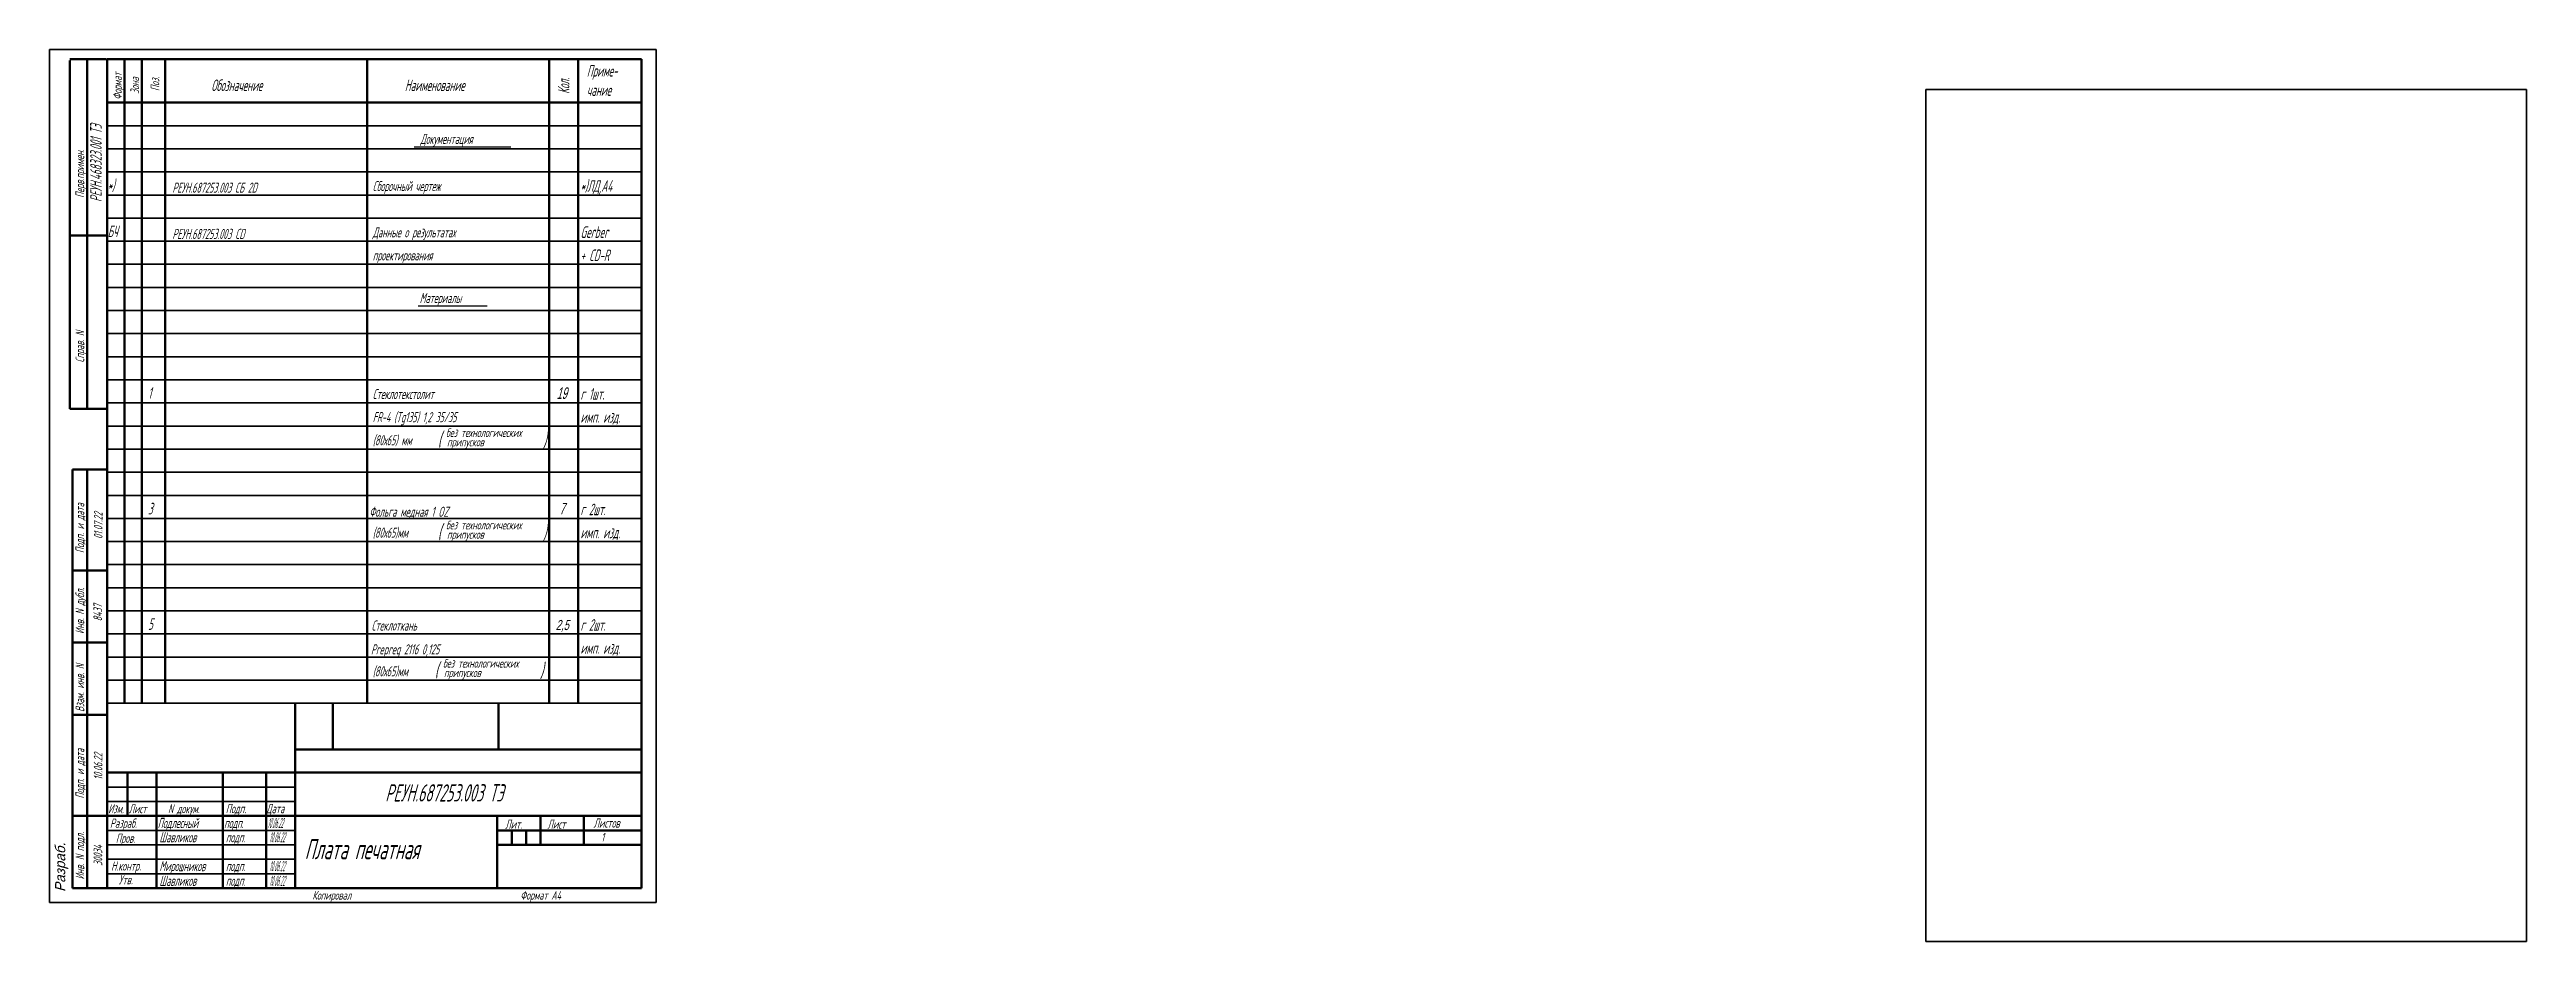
# Model space of a CAD drawing. Extents: x 22780 to 26685, y -1269 to -208.
# Drawn here: x 23088 to 23946, y -1269 to -960 of the extents above; entities that cross this region are included whole.
import ezdxf

# ---------------------------------------------------------------- set-up
doc = ezdxf.new("R2010")
doc.units = 0
doc.header["$MEASUREMENT"] = 0
doc.layers.get('0').update_dxf_attribs({"linetype": 'CONTINUOUS', "lineweight": 50})
doc.layers.add('CONTUR', color=7, linetype='CONTINUOUS', lineweight=50)
doc.layers.add('DIM', color=1, linetype='CONTINUOUS', lineweight=35)
doc.layers.add('TEXT', color=1, linetype='CONTINUOUS')
doc.styles.add('ECKD', font='ec5cdwin.shx', dxfattribs={"oblique": 15})
doc.styles.add('GOST', font='GOST.shx', dxfattribs={"width": 0.7, "oblique": 15})

msp = doc.modelspace()

# ---------------------------------------------------------------- texts
at = {"layer": 'DIM', "style": 'GOST', "oblique": 15, "width": 0.7}
for s, height, p in [('(', 5, (23222.551, -1097.653)), ('без технологических', 3, (23225.34, -1094.408)), ('припусков', 3, (23225.701, -1097.659)), (')', 5, (23258.965, -1097.87)), ('(', 5, (23222.551, -1129.653)), ('без технологических', 3, (23225.34, -1126.408)), ('припусков', 3, (23225.701, -1129.659)), (')', 5, (23258.965, -1129.87)), ('(', 5, (23221.502, -1177.522)), ('без технологических', 3, (23224.291, -1174.277)), (')', 5, (23257.916, -1177.739)), ('припусков', 3, (23224.652, -1177.528))]:
    msp.add_text(s, height=height, dxfattribs=at).set_placement(p)
at = {"layer": 'TEXT', "oblique": 15}
for s, height, style, width, p in [('Приме-', 4, 'GOST', 0.7, (23274.098, -969.616)), ('Обозначение', 4, 'GOST', 0.7, (23144.098, -974.616)), ('Наименование', 4, 'GOST', 0.7, (23211.098, -974.616)), ('чание', 4, 'GOST', 0.7, (23274.098, -976.283)), ('Документация', 3.5, 'GOST', 0.7, (23216.488, -992.938)), ('*)', 4, 'GOST', 0.7, (23108.198, -1009.206)), ('РЕУН.687253.003 СБ 2D', 3.5, 'GOST', 0.7, (23130.617, -1009.833)), ('Сборочный чертеж', 3.5, 'GOST', 0.7, (23199.981, -1009.283)), ('*)ЛД,А4', 4, 'GOST', 0.7, (23271.911, -1009.477)), ('БЧ', 4, 'GOST', 0.7, (23108.198, -1025.206)), ('РЕУН.687253.003 CD', 3.5, 'GOST', 0.7, (23130.617, -1025.833)), ('Данные о результатах', 3.5, 'GOST', 0.7, (23199.981, -1025.283)), ('Gerber', 4, 'GOST', 0.7, (23271.911, -1025.477)), ('проектирования ', 3.5, 'GOST', 0.7, (23199.981, -1033.283)), ('+ CD-R', 4, 'GOST', 0.7, (23271.911, -1033.477)), ('Материалы', 3.5, 'GOST', 0.7, (23216.242, -1048.011)), ('1', 4, 'GOST', 0.7, (23122.198, -1081.206)), ('Стеклотекстолит ', 3.5, 'GOST', 0.7, (23199.981, -1081.283)), ('19', 4, 'ECKD', 0.6, (23263.666, -1081.218)), ('г 1шт.', 4, 'GOST', 0.7, (23271.911, -1081.477)), ('FR-4 (Tg135) 1,2 35/35', 3.5, 'GOST', 0.7, (23199.981, -1089.283)), ('имп. изд.', 4, 'GOST', 0.7, (23271.911, -1089.477)), ('(80х65) мм', 3.5, 'GOST', 0.7, (23199.981, -1097.283)), ('3', 4, 'GOST', 0.7, (23122.198, -1121.206)), ('Фольга медная 1 OZ', 3.5, 'GOST', 0.65, (23198.793, -1122.046)), ('7', 4, 'ECKD', 0.6, (23264.654, -1121.227)), ('г 2шт.', 4, 'GOST', 0.7, (23271.911, -1121.477)), ('(80х65)мм', 3.5, 'GOST', 0.7, (23199.981, -1129.283)), ('имп. изд.', 4, 'GOST', 0.7, (23271.911, -1129.477)), ('5', 4, 'GOST', 0.7, (23122.198, -1161.206)), ('г 2шт.', 4, 'GOST', 0.7, (23271.911, -1161.477)), ('Prepreg 2116 0,125', 3.5, 'GOST', 0.7, (23199.398, -1169.692)), ('Стеклоткань', 3.5, 'GOST', 0.7, (23199.584, -1161.431)), ('2,5', 3.5, 'ECKD', 0.7, (23263.342, -1161.256)), ('имп. изд.', 4, 'GOST', 0.7, (23271.911, -1169.477)), ('(80х65)мм', 3.5, 'GOST', 0.7, (23199.981, -1177.283)), ('РЕУН.687253.003 ТЭ', 6, 'GOST', 0.7, (23204.319, -1220.631)), ('Изм.', 3.132, 'GOST', 0.7, (23108.405, -1224.679)), ('Лист', 3.132, 'GOST', 0.7, (23115.53, -1224.679)), ('Подлесный', 3.5, 'GOST', 0.7, (23125.539, -1229.802)), ('N докум.', 3.132, 'GOST', 0.7, (23129.135, -1224.679)), ('Подп.', 3.2, 'GOST', 0.7, (23149.094, -1224.674)), ('Дата', 3.2, 'GOST', 0.7, (23163.098, -1224.674)), ('Разраб.', 3.2, 'GOST', 0.7, (23109.017, -1229.724)), ('Пров.', 3.2, 'GOST', 0.7, (23111.037, -1234.937)), ('Шавликов', 3.5, 'GOST', 0.7, (23126.127, -1234.753)), ('подп.', 3.5, 'GOST', 0.7, (23148.539, -1229.802)), ('подп.', 3.5, 'GOST', 0.7, (23149.127, -1234.753)), ('10.06.22', 3.5, 'GOST', 0.35, (23163.539, -1229.802)), ('10.06.22', 3.5, 'GOST', 0.35, (23164.127, -1234.753)), ('Плата печатная', 7, 'GOST', 0.7, (23176.408, -1240.616)), ('Лит.', 3.2, 'GOST', 0.7, (23245.839, -1230.076)), ('Лист', 3.2, 'GOST', 0.7, (23260.458, -1230.076)), ('Листов', 3.2, 'GOST', 0.7, (23276.45, -1229.672)), ('1', 3, 'GOST', 0.7, (23279.091, -1234.461)), ('Н.контр.', 3.2, 'GOST', 0.7, (23109.421, -1244.553)), ('Мирошников', 3.5, 'GOST', 0.6, (23126.127, -1244.753)), ('подп.', 3.5, 'GOST', 0.7, (23149.127, -1244.753)), ('10.06.22', 3.5, 'GOST', 0.35, (23164.127, -1244.753)), ('Утв.', 3.2, 'GOST', 0.7, (23112.086, -1249.312)), ('Шавликов', 3.5, 'GOST', 0.7, (23126.127, -1249.837)), ('подп.', 3.5, 'GOST', 0.7, (23149.127, -1249.837)), ('10.06.22', 3.5, 'GOST', 0.35, (23164.127, -1249.837)), ('Копировал', 3, 'GOST', 0.7, (23179.098, -1254.616)), ('Формат А4', 3, 'GOST', 0.7, (23251.098, -1254.616))]:
    msp.add_text(s, height=height, dxfattribs=dict(at, style=style, width=width)).set_placement(p)
at = {"layer": 'TEXT', "style": 'GOST', "oblique": 15, "width": 0.7}
for s, height, p in [('Формат', 3, (23113.098, -977.616)), ('Зона', 3, (23119.098, -975.616)), ('Поз.', 3, (23126.098, -974.616)), ('Кол.', 4, (23268.098, -975.616)), ('РЕУН.468323.001 ТЭ', 4, (23106.169, -1013.031)), ('Перв.примен.', 3, (23100.098, -1011.616)), ('Справ. N', 3, (23100.098, -1068.616)), ('Подп. и дата', 3, (23100.098, -1134.616)), ('01.07.22', 3, (23106.449, -1129.691)), ('Инв. N дубл.', 3, (23100.098, -1162.616)), ('8437', 3, (23106.277, -1158.243)), ('Взам. инв. N', 3, (23100.098, -1189.616)), ('Подп. и дата', 3, (23100.098, -1219.616)), ('10.06.22', 3, (23106.416, -1213.129)), ('Инв. N подл.', 3, (23100.098, -1247.616)), ('30034', 3, (23106.353, -1242.897))]:
    msp.add_text(s, height=height, rotation=90, dxfattribs=at).set_placement(p)
at = {"layer": 'TEXT', "style": 'ECKD', "oblique": 15}
msp.add_text('Разраб.', height=3.5, rotation=90, dxfattribs=at).set_placement((23093.515, -1251.921))

# ---------------------------------------------------------------- linework, layer by layer
for p, q in [((23173.098, -1186.616), (23173.098, -1210.616)), ((23186.218, -1186.616), (23186.218, -1202.671)), ((23243.563, -1186.616), (23243.563, -1202.671)), ((23173.098, -1202.671), (23293.098, -1202.671))]:
    msp.add_line(p, q)
at = {"layer": 'CONTUR'}
for p, q in [((23107.832, -963.616), (23095.098, -963.616)), ((23095.098, -963.989), (23095.098, -1024.616)), ((23101.098, -1084.616), (23101.098, -963.616)), ((23108.098, -1250.616), (23108.098, -963.616)), ((23108.098, -963.616), (23293.098, -963.616)), ((23114.098, -963.616), (23114.098, -1186.616)), ((23120.098, -963.616), (23120.098, -1186.616)), ((23128.098, -963.616), (23128.098, -1186.616)), ((23198.098, -963.616), (23198.098, -1186.616)), ((23261.098, -963.616), (23261.098, -1186.616)), ((23271.098, -963.616), (23271.098, -1186.616)), ((23293.098, -963.616), (23293.098, -1250.616)), ((23108.098, -978.616), (23293.098, -978.616)), ((23095.098, -1024.616), (23095.098, -1084.616)), ((23108.098, -1024.616), (23095.098, -1024.616)), ((23095.098, -1024.616), (23108.098, -1024.616)), ((23095.098, -1084.616), (23108.098, -1084.616)), ((23108.098, -1084.616), (23101.098, -1084.616)), ((23096.098, -1140.616), (23096.098, -1105.616)), ((23096.098, -1105.616), (23108.098, -1105.616)), ((23101.098, -1105.616), (23101.098, -1250.616)), ((23096.098, -1165.616), (23096.098, -1140.616)), ((23108.098, -1140.616), (23096.098, -1140.616)), ((23096.098, -1140.616), (23108.098, -1140.616)), ((23096.098, -1190.616), (23096.098, -1165.616)), ((23108.098, -1165.616), (23096.098, -1165.616)), ((23096.098, -1165.616), (23108.098, -1165.616)), ((23096.098, -1225.616), (23096.098, -1190.616)), ((23108.098, -1190.616), (23096.098, -1190.616)), ((23096.098, -1190.616), (23108.098, -1190.616)), ((23108.098, -1210.616), (23293.098, -1210.616)), ((23115.098, -1225.616), (23115.098, -1210.616)), ((23125.098, -1210.616), (23125.098, -1250.616)), ((23148.098, -1250.616), (23148.098, -1210.616)), ((23163.098, -1250.616), (23163.098, -1210.616)), ((23173.098, -1250.616), (23173.098, -1210.616)), ((23096.098, -1250.616), (23096.098, -1225.616)), ((23108.098, -1225.616), (23096.098, -1225.616)), ((23096.098, -1225.616), (23108.098, -1225.616)), ((23108.098, -1225.616), (23293.098, -1225.616)), ((23243.098, -1250.616), (23243.098, -1225.616)), ((23258.098, -1225.616), (23258.098, -1235.616)), ((23273.098, -1225.616), (23273.098, -1235.616)), ((23243.098, -1230.616), (23293.098, -1230.616)), ((23248.098, -1230.616), (23248.098, -1235.616)), ((23253.098, -1230.616), (23253.098, -1235.616)), ((23243.098, -1235.616), (23293.098, -1235.616)), ((23108.098, -1250.616), (23096.098, -1250.616)), ((23293.098, -1250.616), (23108.098, -1250.616))]:
    msp.add_line(p, q, dxfattribs=at)
at = {"layer": 'DIM'}
for p, q in [((23088.098, -1255.616), (23088.098, -960.243)), ((23088.098, -960.243), (23298.098, -960.243)), ((23298.067, -1255.616), (23298.067, -960.243)), ((23737.637, -974.09), (23945.637, -974.09)), ((23737.637, -974.09), (23737.637, -1269.09)), ((23945.637, -974.09), (23945.637, -1269.09)), ((23108.098, -986.616), (23293.098, -986.616)), ((23108.098, -994.616), (23293.098, -994.616)), ((23108.098, -1002.616), (23293.098, -1002.616)), ((23108.098, -1010.616), (23293.098, -1010.616)), ((23108.098, -1018.616), (23293.098, -1018.616)), ((23108.098, -1026.616), (23293.098, -1026.616)), ((23108.098, -1034.616), (23293.098, -1034.616)), ((23108.098, -1042.616), (23293.098, -1042.616)), ((23108.098, -1050.616), (23293.098, -1050.616)), ((23108.098, -1058.616), (23293.098, -1058.616)), ((23108.098, -1066.616), (23293.098, -1066.616)), ((23108.098, -1074.616), (23293.098, -1074.616)), ((23108.098, -1082.616), (23293.098, -1082.616)), ((23108.098, -1090.616), (23293.098, -1090.616)), ((23108.098, -1098.616), (23293.098, -1098.616)), ((23108.098, -1106.616), (23293.098, -1106.616)), ((23108.098, -1114.616), (23293.098, -1114.616)), ((23108.098, -1122.616), (23293.098, -1122.616)), ((23108.098, -1130.616), (23293.098, -1130.616)), ((23108.098, -1138.616), (23293.098, -1138.616)), ((23108.098, -1146.616), (23293.098, -1146.616)), ((23108.098, -1154.616), (23293.098, -1154.616)), ((23108.098, -1162.616), (23293.098, -1162.616)), ((23108.098, -1170.616), (23293.098, -1170.616)), ((23108.098, -1178.616), (23293.098, -1178.616)), ((23108.098, -1186.616), (23293.098, -1186.616)), ((23108.098, -1215.616), (23173.098, -1215.616)), ((23108.098, -1220.616), (23173.098, -1220.616)), ((23108.098, -1230.616), (23173.098, -1230.616)), ((23108.098, -1235.616), (23173.098, -1235.616)), ((23108.098, -1240.616), (23173.098, -1240.616)), ((23108.098, -1245.616), (23173.098, -1245.616)), ((23298.067, -1255.616), (23088.098, -1255.616)), ((23737.637, -1269.09), (23945.637, -1269.09))]:
    msp.add_line(p, q, dxfattribs=at)
at = {"layer": 'TEXT'}
for p, q in [((23214.303, -993.941), (23247.784, -993.941)), ((23215.725, -1048.964), (23239.567, -1048.961))]:
    msp.add_line(p, q, dxfattribs=at)

msp.set_redraw_order([(e.dxf.handle, doc.entitydb.next_handle()) for e in msp.query("TEXT MTEXT ATTDEF DIMENSION ARC_DIMENSION")])  # texts and dimensions are drawn at this point

doc.saveas('drawing.dxf')
